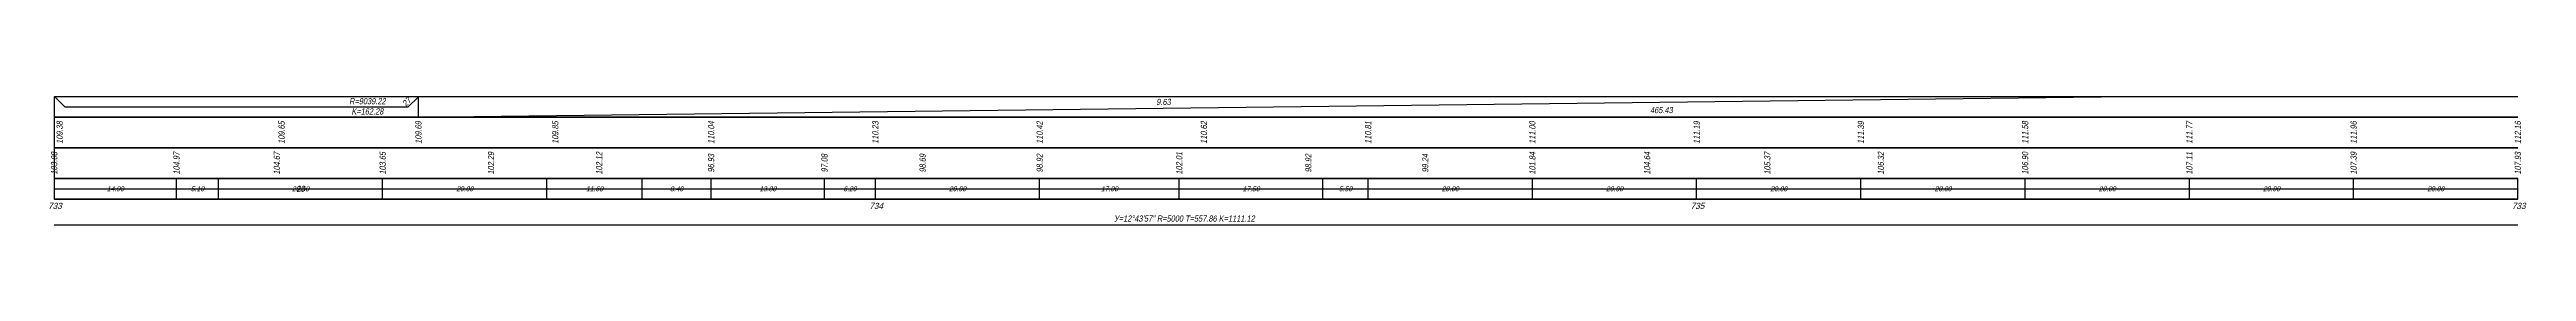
# Model space of a CAD drawing. Header units: millimetres. Extents: x 1864 to 10174863, y -4887456 to 5366151.
# Drawn here: x 8922543 to 9224150, y 382851 to 398561 of the extents above; entities that cross this region are included whole.
import ezdxf
from ezdxf.enums import TextEntityAlignment as Align

# ---------------------------------------------------------------- set-up
doc = ezdxf.new("R2010")
doc.units = ezdxf.units.MM
doc.layers.add('S-TEXT', color=4, linetype='Continuous', lineweight=30)
doc.layers.add('T-RTBL', color=6, linetype='Continuous', lineweight=25)
doc.layers.add('Красные отметки', color=1, linetype='Continuous')
doc.layers.add('Черные отметки', color=3, linetype='Continuous')
doc.styles.add('TM', font='mipgost.shx', dxfattribs={"width": 0.9, "oblique": 10})

msp = doc.modelspace()

# ---------------------------------------------------------------- texts
at = {"layer": 'S-TEXT', "linetype": 'Continuous', "style": 'TM', "oblique": 10, "width": 0.9}
msp.add_text('У=12°43\'57" R=5000 T=557.86 K=1111.12', height=750, dxfattribs=at).set_placement((9052172.4, 383238.6))
at = {"layer": 'T-RTBL', "color": 4, "style": 'TM', "oblique": 15}
for s, p in [('733', (8922364.5, 384785.9)), ('734', (9022364.5, 384785.9)), ('735', (9122364.5, 384785.9)), ('733', (9222364.5, 384785.9))]:
    msp.add_text(s, height=750, dxfattribs=at).set_placement(p)
at = {"layer": 'T-RTBL', "color": 4, "insert": (8957569.6, 398324), "char_height": 750, "width": 7373.983, "attachment_point": 1, "style": 'TM'}
msp.add_mtext('\\pxqc;R=9039.22\\PK=162.28', dxfattribs=at)
at = {"layer": 'T-RTBL', "color": 4, "insert": (8966136.7, 398496.1), "char_height": 750, "width": 1025, "attachment_point": 3, "rotation": 45, "style": 'TM'}
msp.add_mtext('{\\W0.8;27}', dxfattribs=at)
at = {"layer": 'Красные отметки', "linetype": 'Continuous', "style": 'TM', "oblique": 10, "width": 0.9}
for s, p in [('9.63', (9058196.6, 397862.2)), ('465.43', (9118822.4, 396865.2))]:
    msp.add_text(s, height=750, dxfattribs=at).set_placement(p, align=Align.MIDDLE_CENTER)
at = {"layer": 'Красные отметки', "color": 1, "linetype": 'Continuous', "true_color": 0xf90606, "style": 'TM', "oblique": 10, "width": 0.9}
for s, p in [('109.38', (8923772, 394125.1)), ('109.65', (8950795.4, 394125.1)), ('109.69', (8967462, 394125.1)), ('109.85', (8984128.7, 394125.1)), ('110.04', (9003105.3, 394125.1)), ('110.23', (9023105.3, 394125.1)), ('110.42', (9043105.3, 394125.1)), ('110.62', (9063105.3, 394125.1)), ('110.81', (9083105.3, 394125.1)), ('111.00', (9103105.3, 394125.1)), ('111.19', (9123105.3, 394125.1)), ('111.39', (9143105.3, 394125.1)), ('111.58', (9163105.3, 394125.1)), ('111.77', (9183105.3, 394125.1)), ('111.96', (9203105.3, 394125.1)), ('112.16', (9223105.3, 394125.1))]:
    msp.add_text(s, height=750, rotation=90.000025, dxfattribs=at).set_placement(p, align=Align.MIDDLE_CENTER)
at = {"layer": 'Черные отметки', "linetype": 'Continuous', "style": 'TM', "oblique": 10, "width": 0.9}
for s, p in [('103.08', (8923105.3, 390375.1)), ('104.97', (8938005.3, 390375.1)), ('104.67', (8950219.3, 390375.1)), ('103.65', (8963105.3, 390375.1)), ('102.29', (8976300.6, 390375.1)), ('102.12', (8989469.3, 390375.1)), ('96.93', (9003105.3, 390375.1)), ('97.08', (9016905.3, 390375.1)), ('98.69', (9028855.5, 390375.1)), ('98.92', (9043105.3, 390375.1)), ('102.01', (9060105.3, 390375.1)), ('98.92', (9075821.4, 390375.1)), ('99.24', (9090062.4, 390375.1)), ('101.84', (9103105.3, 390375.1)), ('104.64', (9117082.2, 390375.1)), ('105.37', (9131719.1, 390375.1)), ('106.32', (9145543.6, 390375.1)), ('106.90', (9163105.3, 390375.1)), ('107.11', (9183105.3, 390375.1)), ('107.39', (9203105.3, 390375.1)), ('107.93', (9223105.3, 390375.1))]:
    msp.add_text(s, height=750, rotation=90.000025, dxfattribs=at).set_placement(p, align=Align.MIDDLE_CENTER)
msp.add_text('20', height=750, dxfattribs=at).set_placement((8953105.3, 387250.1), align=Align.MIDDLE_CENTER)

# ---------------------------------------------------------------- blocks, each defined once
blk = doc.blocks.new('*U780')
at = {"layer": 'Defpoints'}
blk.add_line((0, 0), (14900, 0), dxfattribs=at)
at = {"layer": 'T-RTBL', "style": 'TM', "oblique": 15, "flags": 8}
blk.add_attdef('РАССТ', text='', height=600, dxfattribs=at).set_placement((7450, 0), align=Align.MIDDLE_CENTER)
blk = doc.blocks.new('*U766')
at = {"layer": 'Defpoints'}
blk.add_line((0, 0), (5100, 0), dxfattribs=at)
at = {"layer": 'T-RTBL', "style": 'TM', "oblique": 15, "flags": 8}
blk.add_attdef('РАССТ', text='', height=600, dxfattribs=at).set_placement((2550, 0), align=Align.MIDDLE_CENTER)
blk = doc.blocks.new('*U791')
at = {"layer": 'Defpoints'}
blk.add_line((0, 0), (20000, 0), dxfattribs=at)
at = {"layer": 'T-RTBL', "style": 'TM', "oblique": 15, "flags": 8}
blk.add_attdef('РАССТ', text='', height=600, dxfattribs=at).set_placement((10000, 0), align=Align.MIDDLE_CENTER)
blk = doc.blocks.new('*U792')
at = {"layer": 'Defpoints'}
blk.add_line((0, 0), (20000, 0), dxfattribs=at)
at = {"layer": 'T-RTBL', "style": 'TM', "oblique": 15, "flags": 8}
blk.add_attdef('РАССТ', text='', height=600, dxfattribs=at).set_placement((10000, 0), align=Align.MIDDLE_CENTER)
blk = doc.blocks.new('*U793')
at = {"layer": 'Defpoints'}
blk.add_line((0, 0), (11600, 0), dxfattribs=at)
at = {"layer": 'T-RTBL', "style": 'TM', "oblique": 15, "flags": 8}
blk.add_attdef('РАССТ', text='', height=600, dxfattribs=at).set_placement((5800, 0), align=Align.MIDDLE_CENTER)
blk = doc.blocks.new('*U794')
at = {"layer": 'Defpoints'}
blk.add_line((0, 0), (8400, 0), dxfattribs=at)
at = {"layer": 'T-RTBL', "style": 'TM', "oblique": 15, "flags": 8}
blk.add_attdef('РАССТ', text='', height=600, dxfattribs=at).set_placement((4200, 0), align=Align.MIDDLE_CENTER)
blk = doc.blocks.new('*U795')
at = {"layer": 'Defpoints'}
blk.add_line((0, 0), (13800, 0), dxfattribs=at)
at = {"layer": 'T-RTBL', "style": 'TM', "oblique": 15, "flags": 8}
blk.add_attdef('РАССТ', text='', height=600, dxfattribs=at).set_placement((6900, 0), align=Align.MIDDLE_CENTER)
blk = doc.blocks.new('*U796')
at = {"layer": 'Defpoints'}
blk.add_line((0, 0), (6200, 0), dxfattribs=at)
at = {"layer": 'T-RTBL', "style": 'TM', "oblique": 15, "flags": 8}
blk.add_attdef('РАССТ', text='', height=600, dxfattribs=at).set_placement((3100, 0), align=Align.MIDDLE_CENTER)
blk = doc.blocks.new('*U797')
at = {"layer": 'Defpoints'}
blk.add_line((0, 0), (20000, 0), dxfattribs=at)
at = {"layer": 'T-RTBL', "style": 'TM', "oblique": 15, "flags": 8}
blk.add_attdef('РАССТ', text='', height=600, dxfattribs=at).set_placement((10000, 0), align=Align.MIDDLE_CENTER)
blk = doc.blocks.new('*U798')
at = {"layer": 'Defpoints'}
blk.add_line((0, 0), (17000, 0), dxfattribs=at)
at = {"layer": 'T-RTBL', "style": 'TM', "oblique": 15, "flags": 8}
blk.add_attdef('РАССТ', text='', height=600, dxfattribs=at).set_placement((8500, 0), align=Align.MIDDLE_CENTER)
blk = doc.blocks.new('*U781')
at = {"layer": 'Defpoints'}
blk.add_line((0, 0), (17500, 0), dxfattribs=at)
at = {"layer": 'T-RTBL', "style": 'TM', "oblique": 15, "flags": 8}
blk.add_attdef('РАССТ', text='', height=600, dxfattribs=at).set_placement((8750, 0), align=Align.MIDDLE_CENTER)
blk = doc.blocks.new('*U782')
at = {"layer": 'Defpoints'}
blk.add_line((0, 0), (5500, 0), dxfattribs=at)
at = {"layer": 'T-RTBL', "style": 'TM', "oblique": 15, "flags": 8}
blk.add_attdef('РАССТ', text='', height=600, dxfattribs=at).set_placement((2750, 0), align=Align.MIDDLE_CENTER)
blk = doc.blocks.new('*U783')
at = {"layer": 'Defpoints'}
blk.add_line((0, 0), (20000, 0), dxfattribs=at)
at = {"layer": 'T-RTBL', "style": 'TM', "oblique": 15, "flags": 8}
blk.add_attdef('РАССТ', text='', height=600, dxfattribs=at).set_placement((10000, 0), align=Align.MIDDLE_CENTER)
blk = doc.blocks.new('*U784')
at = {"layer": 'Defpoints'}
blk.add_line((0, 0), (20000, 0), dxfattribs=at)
at = {"layer": 'T-RTBL', "style": 'TM', "oblique": 15, "flags": 8}
blk.add_attdef('РАССТ', text='', height=600, dxfattribs=at).set_placement((10000, 0), align=Align.MIDDLE_CENTER)
blk = doc.blocks.new('*U785')
at = {"layer": 'Defpoints'}
blk.add_line((0, 0), (20000, 0), dxfattribs=at)
at = {"layer": 'T-RTBL', "style": 'TM', "oblique": 15, "flags": 8}
blk.add_attdef('РАССТ', text='', height=600, dxfattribs=at).set_placement((10000, 0), align=Align.MIDDLE_CENTER)
blk = doc.blocks.new('*U786')
at = {"layer": 'Defpoints'}
blk.add_line((0, 0), (20000, 0), dxfattribs=at)
at = {"layer": 'T-RTBL', "style": 'TM', "oblique": 15, "flags": 8}
blk.add_attdef('РАССТ', text='', height=600, dxfattribs=at).set_placement((10000, 0), align=Align.MIDDLE_CENTER)
blk = doc.blocks.new('*U787')
at = {"layer": 'Defpoints'}
blk.add_line((0, 0), (20000, 0), dxfattribs=at)
at = {"layer": 'T-RTBL', "style": 'TM', "oblique": 15, "flags": 8}
blk.add_attdef('РАССТ', text='', height=600, dxfattribs=at).set_placement((10000, 0), align=Align.MIDDLE_CENTER)
blk = doc.blocks.new('*U788')
at = {"layer": 'Defpoints'}
blk.add_line((0, 0), (20000, 0), dxfattribs=at)
at = {"layer": 'T-RTBL', "style": 'TM', "oblique": 15, "flags": 8}
blk.add_attdef('РАССТ', text='', height=600, dxfattribs=at).set_placement((10000, 0), align=Align.MIDDLE_CENTER)
blk = doc.blocks.new('*U789')
at = {"layer": 'Defpoints'}
blk.add_line((0, 0), (20000, 0), dxfattribs=at)
at = {"layer": 'T-RTBL', "style": 'TM', "oblique": 15, "flags": 8}
blk.add_attdef('РАССТ', text='', height=600, dxfattribs=at).set_placement((10000, 0), align=Align.MIDDLE_CENTER)

# ---------------------------------------------------------------- linework, layer by layer
at = {"layer": 'T-RTBL'}
for p, q in [((9223105.3, 398500.1), (8923105.3, 398500.1)), ((8923105.3, 398500.1), (8923105.3, 386000.1)), ((8967462, 396000.1), (8967462, 398500.1)), ((8967462, 396000.1), (9172358.8, 398500.1)), ((8923105.3, 396000.1), (9223105.3, 396000.1)), ((9223105.3, 396000.1), (8923105.3, 396000.1)), ((8923105.3, 392250.1), (9223105.3, 392250.1)), ((9223105.3, 392250.1), (8923105.3, 392250.1)), ((9223105.3, 388500.1), (8923105.3, 388500.1)), ((8923105.3, 388500.1), (9223105.3, 388500.1)), ((8943105.3, 386000.1), (8943105.3, 388500.1)), ((8963105.3, 386000.1), (8963105.3, 388500.1)), ((8983105.3, 386000.1), (8983105.3, 388500.1)), ((8994705.3, 386000.1), (8994705.3, 388500.1)), ((9003105.3, 386000.1), (9003105.3, 388500.1)), ((9016905.3, 386000.1), (9016905.3, 388500.1)), ((9023105.3, 386000.1), (9023105.3, 388500.1)), ((9043105.3, 386000.1), (9043105.3, 388500.1)), ((9060105.3, 386000.1), (9060105.3, 388500.1)), ((9077605.3, 386000.1), (9077605.3, 388500.1)), ((9083105.3, 386000.1), (9083105.3, 388500.1)), ((9103105.3, 386000.1), (9103105.3, 388500.1)), ((9123105.3, 386000.1), (9123105.3, 388500.1)), ((9143105.3, 386000.1), (9143105.3, 388500.1)), ((9163105.3, 386000.1), (9163105.3, 388500.1)), ((9183105.3, 386000.1), (9183105.3, 388500.1)), ((9203105.3, 386000.1), (9203105.3, 388500.1)), ((9223105.3, 386000.1), (9223105.3, 388500.1)), ((8923105.3, 386000.1), (9223105.3, 386000.1)), ((9223105.3, 386000.1), (8923105.3, 386000.1)), ((8923105.3, 382851.2), (9223105.3, 382851.2))]:
    msp.add_line(p, q, dxfattribs=at)
for points in [[(8923172.6, 398500.1), (8924422.6, 397250.1), (8966212, 397250.1), (8967462, 398500.1)], [(8938005.3, 386000.1), (8938005.3, 388500.1)]]:
    msp.add_lwpolyline(points, dxfattribs=at)

# ---------------------------------------------------------------- block references
ref = msp.add_blockref('*U780', (8923105.3, 387250.1), dxfattribs=at)
ref.add_attrib('РАССТ', '14.90', dxfattribs={"height": 600, "style": 'TM', "oblique": 15}).set_placement((8930555.3, 387250.1), align=Align.MIDDLE_CENTER)
ref = msp.add_blockref('*U766', (8938005.3, 387250.1), dxfattribs=at)
ref.add_attrib('РАССТ', '5.10', dxfattribs={"height": 600, "style": 'TM', "oblique": 15}).set_placement((8940555.3, 387250.1), align=Align.MIDDLE_CENTER)
ref = msp.add_blockref('*U791', (8943105.3, 387250.1), dxfattribs=at)
ref.add_attrib('РАССТ', '20.00', dxfattribs={"height": 600, "style": 'TM', "oblique": 15}).set_placement((8953105.3, 387250.1), align=Align.MIDDLE_CENTER)
ref = msp.add_blockref('*U792', (8963105.3, 387250.1), dxfattribs=at)
ref.add_attrib('РАССТ', '20.00', dxfattribs={"height": 600, "style": 'TM', "oblique": 15}).set_placement((8973105.3, 387250.1), align=Align.MIDDLE_CENTER)
ref = msp.add_blockref('*U793', (8983105.3, 387250.1), dxfattribs=at)
ref.add_attrib('РАССТ', '11.60', dxfattribs={"height": 600, "style": 'TM', "oblique": 15}).set_placement((8988905.3, 387250.1), align=Align.MIDDLE_CENTER)
ref = msp.add_blockref('*U794', (8994705.3, 387250.1), dxfattribs=at)
ref.add_attrib('РАССТ', '8.40', dxfattribs={"height": 600, "style": 'TM', "oblique": 15}).set_placement((8998905.3, 387250.1), align=Align.MIDDLE_CENTER)
ref = msp.add_blockref('*U795', (9003105.3, 387250.1), dxfattribs=at)
ref.add_attrib('РАССТ', '13.80', dxfattribs={"height": 600, "style": 'TM', "oblique": 15}).set_placement((9010005.3, 387250.1), align=Align.MIDDLE_CENTER)
ref = msp.add_blockref('*U796', (9016905.3, 387250.1), dxfattribs=at)
ref.add_attrib('РАССТ', '6.20', dxfattribs={"height": 600, "style": 'TM', "oblique": 15}).set_placement((9020005.3, 387250.1), align=Align.MIDDLE_CENTER)
ref = msp.add_blockref('*U797', (9023105.3, 387250.1), dxfattribs=at)
ref.add_attrib('РАССТ', '20.00', dxfattribs={"height": 600, "style": 'TM', "oblique": 15}).set_placement((9033105.3, 387250.1), align=Align.MIDDLE_CENTER)
ref = msp.add_blockref('*U798', (9043105.3, 387250.1), dxfattribs=at)
ref.add_attrib('РАССТ', '17.00', dxfattribs={"height": 600, "style": 'TM', "oblique": 15}).set_placement((9051605.3, 387250.1), align=Align.MIDDLE_CENTER)
ref = msp.add_blockref('*U781', (9060105.3, 387250.1), dxfattribs=at)
ref.add_attrib('РАССТ', '17.50', dxfattribs={"height": 600, "style": 'TM', "oblique": 15}).set_placement((9068855.3, 387250.1), align=Align.MIDDLE_CENTER)
ref = msp.add_blockref('*U782', (9077605.3, 387250.1), dxfattribs=at)
ref.add_attrib('РАССТ', '5.50', dxfattribs={"height": 600, "style": 'TM', "oblique": 15}).set_placement((9080355.3, 387250.1), align=Align.MIDDLE_CENTER)
ref = msp.add_blockref('*U783', (9083105.3, 387250.1), dxfattribs=at)
ref.add_attrib('РАССТ', '20.00', dxfattribs={"height": 600, "style": 'TM', "oblique": 15}).set_placement((9093105.3, 387250.1), align=Align.MIDDLE_CENTER)
ref = msp.add_blockref('*U784', (9103105.3, 387250.1), dxfattribs=at)
ref.add_attrib('РАССТ', '20.00', dxfattribs={"height": 600, "style": 'TM', "oblique": 15}).set_placement((9113105.3, 387250.1), align=Align.MIDDLE_CENTER)
ref = msp.add_blockref('*U785', (9123105.3, 387250.1), dxfattribs=at)
ref.add_attrib('РАССТ', '20.00', dxfattribs={"height": 600, "style": 'TM', "oblique": 15}).set_placement((9133105.3, 387250.1), align=Align.MIDDLE_CENTER)
ref = msp.add_blockref('*U786', (9143105.3, 387250.1), dxfattribs=at)
ref.add_attrib('РАССТ', '20.00', dxfattribs={"height": 600, "style": 'TM', "oblique": 15}).set_placement((9153105.3, 387250.1), align=Align.MIDDLE_CENTER)
ref = msp.add_blockref('*U787', (9163105.3, 387250.1), dxfattribs=at)
ref.add_attrib('РАССТ', '20.00', dxfattribs={"height": 600, "style": 'TM', "oblique": 15}).set_placement((9173105.3, 387250.1), align=Align.MIDDLE_CENTER)
ref = msp.add_blockref('*U788', (9183105.3, 387250.1), dxfattribs=at)
ref.add_attrib('РАССТ', '20.00', dxfattribs={"height": 600, "style": 'TM', "oblique": 15}).set_placement((9193105.3, 387250.1), align=Align.MIDDLE_CENTER)
ref = msp.add_blockref('*U789', (9203105.3, 387250.1), dxfattribs=at)
ref.add_attrib('РАССТ', '20.00', dxfattribs={"height": 600, "style": 'TM', "oblique": 15}).set_placement((9213105.3, 387250.1), align=Align.MIDDLE_CENTER)

msp.set_redraw_order([(e.dxf.handle, doc.entitydb.next_handle()) for e in msp.query("TEXT MTEXT ATTDEF DIMENSION ARC_DIMENSION")])  # texts and dimensions are drawn at this point

doc.saveas('drawing.dxf')
